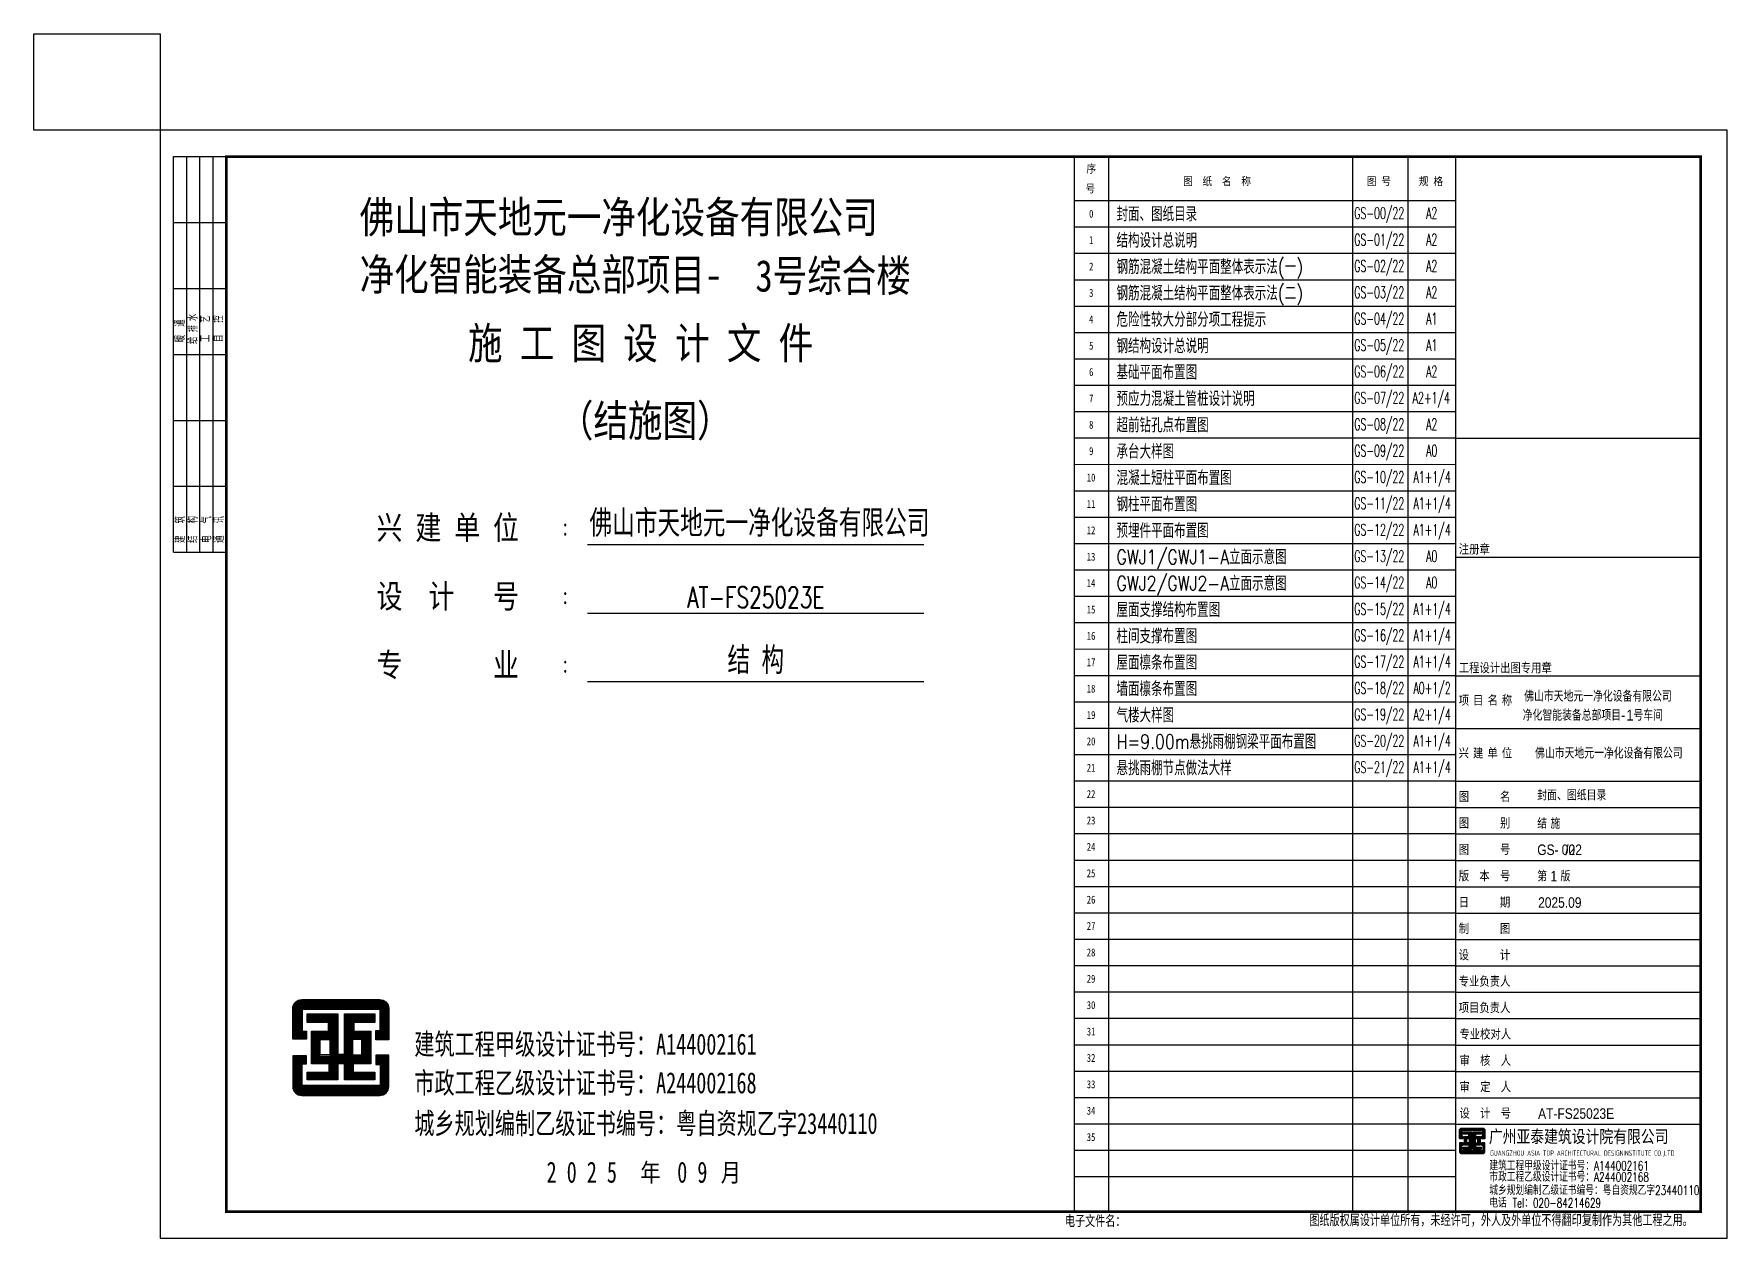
# Model space of a CAD drawing. Extents: x 250899 to 636064, y 268083 to 317384.
# Drawn here: x 250899 to 315093, y 271733 to 317384 of the extents above; entities that cross this region are included whole.
import ezdxf
from ezdxf.enums import TextEntityAlignment as Align

# ---------------------------------------------------------------- set-up
doc = ezdxf.new("R2010")
doc.units = 0
doc.header["$LTSCALE"] = 1000
doc.header["$MEASUREMENT"] = 0
for name, color, linetype in [('13', 13, 'Continuous'), ('14', 14, 'Continuous'), ('_0', 7, 'Continuous'), ('PUB_TITLE', 4, 'Continuous'), ('S-PUB-TAB', 4, 'Continuous'), ('TK-TXT1', 140, 'Continuous')]:
    doc.layers.add(name, color=color, linetype=linetype)
doc.styles.add('-宋体', font='SimSun.ttf', dxfattribs={"width": 0.8})
doc.styles.add('-新宋体', font='NSimSun.ttf', dxfattribs={"width": 0.8})
doc.styles.add('-黑体', font='simhei.ttf', dxfattribs={"width": 0.7})
doc.styles.add('_HZTXT', font='gs_txt.shx', dxfattribs={"width": 0.8, "bigfont": 'gs_hztxt.shx'})
doc.styles.add('DIM_FONT', font='SIMPLEX.shx', dxfattribs={"width": 0.8})
doc.styles.add('HT', font='simhei.ttf')
doc.styles.add('HZTXT', font='txt.shx', dxfattribs={"bigfont": 'hztxt.shx'})
doc.styles.add('hztxt0', font='romans.shx', dxfattribs={"bigfont": 'gbcbig0.shx'})
doc.styles.get("Standard").update_dxf_attribs({"font": 'gbenor.shx', "bigfont": 'gbcbig0.shx'})
doc.styles.add('天正', font='SIMPLEX', dxfattribs={"width": 0.8, "bigfont": 'HZTXT'})
doc.styles.add('宋体', font='SimSun.ttf', dxfattribs={"width": 0.7})

msp = doc.modelspace()

# ---------------------------------------------------------------- texts
at = {"color": 7, "style": '-宋体'}
for s, width, p in [('序', 0.9, (290801.8, 312120.2)), ('图  纸  名  称', 0.9, (294467.6, 311646.5)), ('规 格', 0.9, (303406.4, 311646.3)), ('号', 0.9, (290770.1, 311371.6)), ('图 号', 0.9, (301432.2, 311646.3)), ('0', 0.8, (290903.9, 310415.2)), ('1', 0.8, (290903.9, 309415.2)), ('2', 0.8, (290903.9, 308415.2)), ('3', 0.8, (290903.9, 307415.1)), ('4', 0.8, (290903.9, 306415.1)), ('5', 0.8, (290903.9, 305415.1)), ('6', 0.8, (290903.9, 304415.1)), ('7', 0.8, (290903.9, 303415)), ('8', 0.8, (290903.9, 302415)), ('9', 0.8, (290903.9, 301415)), ('10', 0.8, (290815.8, 300415)), ('11', 0.8, (290815.8, 299414.9)), ('12', 0.8, (290815.8, 298414.9)), ('13', 0.8, (290815.8, 297414.9)), ('14', 0.8, (290815.8, 296414.9)), ('15', 0.8, (290815.8, 295414.8)), ('16', 0.8, (290815.8, 294414.8)), ('17', 0.8, (290815.8, 293414.8)), ('18', 0.8, (290815.8, 292415.1)), ('19', 0.8, (290815.8, 291415.1)), ('20', 0.8, (290815.8, 290415.1)), ('21', 0.8, (290815.8, 289415.1)), ('22', 0.8, (290815.7, 288415)), ('23', 0.8, (290815.7, 287415)), ('24', 0.8, (290815.7, 286415)), ('25', 0.8, (290815.7, 285415)), ('26', 0.8, (290815.7, 284414.9)), ('27', 0.8, (290815.7, 283414.9)), ('28', 0.8, (290815.7, 282414.9)), ('29', 0.8, (290815.7, 281414.8)), ('30', 0.8, (290815.7, 280414.8)), ('31', 0.8, (290815.7, 279414.8)), ('32', 0.8, (290815.6, 278414.8)), ('33', 0.8, (290815.6, 277414.8)), ('34', 0.8, (290815.5, 276414.8)), ('35', 0.8, (290815.5, 275414.8))]:
    msp.add_text(s, height=300, dxfattribs=dict(at, width=width)).set_placement(p)
at = {"layer": '13', "color": 7, "style": '_HZTXT', "width": 0.85}
for s, p in [('封面、图纸目录', (307895.5, 288326.8)), ('00', (308821.5, 286256.5))]:
    msp.add_text(s, height=400, dxfattribs=at).set_placement(p)
at = {"layer": 'PUB_TITLE', "color": 3, "style": '-黑体', "width": 0.8}
for s, p in [('佛山市天地元一净化设备有限公司', (263249.4, 309837.2)), ('净化智能装备总部项目-', (263249.6, 307661.6)), ('3号综合楼', (278254.3, 307613.1, 11209.5))]:
    msp.add_text(s, height=1200, dxfattribs=at).set_placement(p)
at = {"layer": 'PUB_TITLE'}
for s, height, style, width, p in [('封面、图纸目录', 545.83, '天正', 0.8, (291943.9, 310278.1)), ('GS-00/22', 436.67, '天正', 0.6, (300956.6, 310367.3)), ('A2', 436.67, '天正', 0.6, (303682.5, 310367.3)), ('结构设计总说明', 545.83, '天正', 0.8, (291943.9, 309278.1)), ('GS-01/22', 436.67, '天正', 0.6, (300956.6, 309367.2)), ('A2', 436.67, '天正', 0.6, (303682.5, 309367.2)), ('钢筋混凝土结构平面整体表示法(一)', 545.832, '天正', 0.8, (291943.8, 308278.1)), ('GS-02/22', 436.67, '天正', 0.6, (300956.6, 308367.2)), ('A2', 436.67, '天正', 0.6, (303682.4, 308367.2)), ('钢筋混凝土结构平面整体表示法(二)', 545.832, '天正', 0.8, (291943.9, 307278.1)), ('GS-03/22', 436.67, '天正', 0.6, (300956.6, 307367.2)), ('A2', 436.67, '天正', 0.6, (303682.5, 307367.2)), ('危险性较大分部分项工程提示', 545.832, '天正', 0.8, (291943.8, 306278.1)), ('GS-04/22', 436.67, '天正', 0.6, (300956.5, 306367.2)), ('施 工 图 设 计 文 件 ', 1200, '-黑体', 0.8, (267358.3, 305059.1)), ('A1', 436.67, '天正', 0.6, (303682.4, 306367.2)), ('钢结构设计总说明', 545.83, '天正', 0.8, (291943.8, 305278)), ('GS-05/22', 436.67, '天正', 0.6, (300956.6, 305367.1)), ('A1', 436.67, '天正', 0.6, (303682.4, 305367.1)), ('基础平面布置图', 545.83, '天正', 0.8, (291943.9, 304278)), ('GS-06/22', 436.67, '天正', 0.6, (300956.6, 304367.1)), ('A2', 436.67, '天正', 0.6, (303682.5, 304367.1)), ('预应力混凝土管桩设计说明', 545.832, '天正', 0.8, (291943.9, 303278)), ('GS-07/22', 436.67, '天正', 0.6, (300956.6, 303367.1)), ('A2+1/4', 436.67, '天正', 0.6, (303171.2, 303367.1)), ('（结施图）', 1200, '-黑体', 0.8, (270803.3, 302122.4)), ('超前钻孔点布置图', 545.83, '天正', 0.8, (291943.9, 302278)), ('GS-08/22', 436.67, '天正', 0.6, (300956.6, 302367.1)), ('A2', 436.67, '天正', 0.6, (303682.5, 302367.1)), ('承台大样图', 545.83, '天正', 0.8, (291943.9, 301278)), ('GS-09/22', 436.67, '天正', 0.6, (300956.6, 301367)), ('A0', 436.67, '天正', 0.6, (303682.5, 301367)), ('混凝土短柱平面布置图', 545.83, '天正', 0.8, (291943.8, 300277.9)), ('GS-10/22', 436.67, '天正', 0.6, (300956.6, 300367)), ('A1+1/4', 436.67, '天正', 0.6, (303200.5, 300367)), ('钢柱平面布置图', 545.83, '天正', 0.8, (291943.8, 299277.9)), ('GS-11/22', 436.67, '天正', 0.6, (300956.6, 299366.9)), ('A1+1/4', 436.67, '天正', 0.6, (303200.5, 299367)), ('兴 建 单 位', 900, '-黑体', 0.8, (263893.6, 298217.2)), ('预埋件平面布置图', 545.83, '天正', 0.8, (291943.8, 298277.9)), ('GS-12/22', 436.67, '天正', 0.6, (300956.6, 298366.9)), ('A1+1/4', 436.67, '天正', 0.6, (303200.4, 298367)), ('GWJ1/GWJ1-A立面示意图', 545.832, '天正', 0.8, (291943.8, 297277.9)), ('GS-13/22', 436.67, '天正', 0.6, (300956.5, 297366.9)), ('A0', 436.67, '天正', 0.6, (303682.4, 297366.9)), ('设  计   号', 900, '-黑体', 0.8, (263893.6, 295617.6)), ('GWJ2/GWJ2-A立面示意图', 545.832, '天正', 0.8, (291943.8, 296277.8)), ('GS-14/22', 436.67, '天正', 0.6, (300956.6, 296366.9)), ('A0', 436.67, '天正', 0.6, (303682.4, 296366.9)), ('屋面支撑结构布置图', 545.83, '天正', 0.8, (291943.8, 295277.8)), ('GS-15/22', 436.67, '天正', 0.6, (300956.6, 295366.9)), ('A1+1/4', 436.67, '天正', 0.6, (303200.4, 295366.9)), ('柱间支撑布置图', 545.83, '天正', 0.8, (291943.7, 294277.8)), ('GS-16/22', 436.67, '天正', 0.6, (300956.5, 294366.8)), ('A1+1/4', 436.67, '天正', 0.6, (303200.4, 294366.9)), ('专       业', 900, '-黑体', 0.8, (263893.6, 293017.6)), ('屋面檩条布置图', 545.83, '天正', 0.8, (291943.7, 293278.1)), ('GS-17/22', 436.67, '天正', 0.6, (300956.6, 293366.8)), ('A1+1/4', 436.67, '天正', 0.6, (303200.4, 293366.8)), ('墙面檩条布置图', 545.83, '天正', 0.8, (291943.7, 292278.1)), ('GS-18/22', 436.67, '天正', 0.6, (300956.6, 292366.8)), ('A0+1/2', 436.67, '天正', 0.6, (303200.3, 292367.2)), ('气楼大样图', 545.83, '天正', 0.8, (291943.7, 291278.1)), ('GS-19/22', 436.67, '天正', 0.6, (300956.5, 291366.7)), ('A2+1/4', 436.67, '天正', 0.6, (303200.3, 291367.2)), ('H=9.00m悬挑雨棚钢梁平面布置图', 545.832, '天正', 0.8, (291943.7, 290278)), ('GS-20/22', 436.67, '天正', 0.6, (300956.5, 290366.7)), ('A1+1/4', 436.67, '天正', 0.6, (303200.3, 290367.1)), ('悬挑雨棚节点做法大样', 545.83, '天正', 0.8, (291943.7, 289278)), ('GS-21/22', 436.67, '天正', 0.6, (300956.5, 289366.7)), ('A1+1/4', 436.67, '天正', 0.6, (303200.3, 289367.1)), ('建筑工程甲级设计证书号：A144002161', 800, '-宋体', 0.7, (265323.3, 278688.3)), ('市政工程乙级设计证书号：A244002168', 800, '-宋体', 0.7, (265323.3, 277221.1)), ('城乡规划编制乙级证书编号：粤自资规乙字23440110', 800, '-宋体', 0.7, (265323.3, 275683)), ('2 0 2 5      0 9', 800, '-宋体', 0.7, (270337.6, 273833.5)), ('年      月    ', 700, '-黑体', 0.8, (273892.8, 273869))]:
    msp.add_text(s, height=height, dxfattribs=dict(at, style=style, width=width)).set_placement(p)
at = {"layer": 'PUB_TITLE', "style": 'DIM_FONT', "width": 0.7}
msp.add_text('AT-FS25023E', height=800, dxfattribs=at).set_placement((278268.3, 295627.5), align=Align.CENTER)
at = {"layer": 'TK-TXT1', "style": '-新宋体', "width": 0.7}
for s, p in [('佛山市天地元一净化设备有限公司', (278406.6, 298417.1)), ('结 构', (278268.3, 293217.5))]:
    msp.add_text(s, height=900, dxfattribs=at).set_placement(p, align=Align.CENTER)

# ---------------------------------------------------------------- blocks, each defined once
blk = doc.blocks.new('weer')
at = {"layer": '14'}
h = blk.add_hatch(dxfattribs=at)
h.set_pattern_fill('ANSI31', color=256, scale=100, angle=135, style=0)
h.set_pattern_definition([(180, (-144463.316, -50934.867), (-3e-15, -12.5), [])])
edge = h.paths.add_edge_path()
edge.add_line((73001, 29938), (73001, 29856))
edge.add_line((73001, 29856), (72861, 29856))
edge.add_line((72861, 29856), (72861, 30167))
edge.add_arc((72951, 30167), 90, 90, 180, ccw=False)
edge.add_line((72951, 30257), (73741, 30257))
edge.add_arc((73741, 30167), 90, 0, 90, ccw=False)
edge.add_line((73831, 30167), (73831, 29851))
edge.add_line((73831, 29851), (73701, 29851))
edge.add_line((73701, 29851), (73701, 29945))
edge.add_line((73701, 29945), (73730, 29945))
edge.add_line((73730, 29945), (73744, 29945))
edge.add_line((73744, 29945), (73744, 30157))
edge.add_line((73744, 30157), (72957, 30157))
edge.add_line((72957, 30157), (72957, 29938))
edge.add_line((72957, 29938), (73001, 29938))
h.paths.add_polyline_path([(73383, 29705), (73383, 30113), (73691, 30113), (73691, 30025), (73477, 30025), (73477, 29938), (73650, 29938), (73650, 29608), (73470, 29608), (73470, 29525), (73692, 29525), (73692, 29448), (73384, 29448), (73384, 29609), (73315, 29609), (73315, 29448), (73006, 29448), (73006, 29525), (73229, 29525), (73229, 29608), (73049, 29608), (73049, 29938), (73222, 29938), (73222, 30025), (73008, 30025), (73008, 30113), (73316, 30113), (73316, 29705)])
h.paths.add_polyline_path([(73138, 29855), (73236, 29855), (73236, 29699), (73138, 29699)], flags=16)
h.paths.add_polyline_path([(73560, 29855), (73463, 29855), (73463, 29699), (73560, 29699)], flags=16)
edge = h.paths.add_edge_path()
edge.add_line((73001, 29608), (73001, 29690))
edge.add_line((73001, 29690), (72861, 29690))
edge.add_line((72861, 29690), (72861, 29379))
edge.add_arc((72951, 29379), 90, 180, 270)
edge.add_line((72951, 29289), (73741, 29289))
edge.add_arc((73741, 29379), 90, 270, 360)
edge.add_line((73831, 29379), (73831, 29695))
edge.add_line((73831, 29695), (73701, 29695))
edge.add_line((73701, 29695), (73701, 29601))
edge.add_line((73701, 29601), (73730, 29601))
edge.add_line((73730, 29601), (73744, 29601))
edge.add_line((73744, 29601), (73744, 29389))
edge.add_line((73744, 29389), (72957, 29389))
edge.add_line((72957, 29389), (72957, 29608))
edge.add_line((72957, 29608), (73001, 29608))
for points in [[(73001, 29939), (73001, 29857), (72861, 29857), (72861, 30168, -0.414214), (72951, 30258), (73741, 30258, -0.414214), (73831, 30168), (73831, 29852), (73701, 29852), (73701, 29946), (73730, 29946), (73744, 29946), (73744, 30158), (72957, 30158), (72957, 29939)], [(73001, 29608), (73001, 29690), (72861, 29690), (72861, 29379, 0.414214), (72951, 29289), (73741, 29289, 0.414214), (73831, 29379), (73831, 29695), (73701, 29695), (73701, 29601), (73730, 29601), (73744, 29601), (73744, 29389), (72957, 29389), (72957, 29608)]]:
    blk.add_lwpolyline(points, format="xyb", close=True, dxfattribs=at)
blk.add_lwpolyline([(73383, 29705), (73383, 29705), (73383, 30113), (73691, 30113), (73691, 30025), (73477, 30025), (73477, 29938), (73650, 29938), (73650, 29608), (73470, 29608), (73470, 29525), (73692, 29525), (73692, 29448), (73384, 29448), (73384, 29609), (73315, 29609), (73315, 29448), (73006, 29448), (73006, 29525), (73229, 29525), (73229, 29608), (73049, 29608), (73049, 29938), (73222, 29938), (73222, 30025), (73008, 30025), (73008, 30113), (73316, 30113), (73316, 29705), (73383, 29705)], dxfattribs=at)
for points in [[(73138, 29855), (73236, 29855), (73236, 29699), (73138, 29699)], [(73560, 29855), (73463, 29855), (73463, 29699), (73560, 29699)]]:
    blk.add_lwpolyline(points, close=True, dxfattribs=at)
blk = doc.blocks.new('$titleblk$00000095')
for p, q in [((-150, 20), (-150, 0)), ((-150, 20), (0, 20)), ((-125, 20), (-125, 0)), ((-100, 20), (-100, 0)), ((-75, 20), (-75, 0)), ((-75, 20), (-75, 0)), ((-50, 20), (-50, 0)), ((-25, 20), (-25, 0)), ((0, 20), (0, 0)), ((-150, 15), (-75, 15)), ((-75, 15), (0, 15)), ((-150, 10), (-75, 10)), ((-75, 10), (0, 10)), ((-150, 5), (-75, 5)), ((-75, 5), (0, 5))]:
    blk.add_line(p, q)
at = {"width": 0.8}
for s, p in [('建   筑', (-146.45, 15.65)), ('暖  通', (-70.35, 15.73)), ('结   构', (-146.45, 10.91)), ('给 排 水', (-71.03, 10.9)), ('电   气', (-146.45, 5.65)), ('工   艺', (-70.35, 6.13)), ('通   讯', (-146.45, 0.88)), ('自   控', (-70.35, 1.24))]:
    blk.add_text(s, height=3.509, dxfattribs=at).set_placement(p)
blk = doc.blocks.new('弘吉车间2')
at = {"layer": '14'}
h = blk.add_hatch(dxfattribs=at)
h.set_pattern_fill('ANSI31', color=256, scale=100, angle=135, style=0)
h.set_pattern_definition([(180, (-226475.39, -78017.824), (-3e-15, -12.5), [])])
edge = h.paths.add_edge_path()
edge.add_line((-9011, 2855), (-9011, 2773))
edge.add_line((-9011, 2773), (-9152, 2773))
edge.add_line((-9152, 2773), (-9152, 3084))
edge.add_arc((-9062, 3084), 90, 90, 180, ccw=False)
edge.add_line((-9062, 3174), (-8271, 3174))
edge.add_arc((-8271, 3084), 90, 0, 90, ccw=False)
edge.add_line((-8181, 3084), (-8181, 2768))
edge.add_line((-8181, 2768), (-8311, 2768))
edge.add_line((-8311, 2768), (-8311, 2862))
edge.add_line((-8311, 2862), (-8282, 2862))
edge.add_line((-8282, 2862), (-8268, 2862))
edge.add_line((-8268, 2862), (-8268, 3074))
edge.add_line((-8268, 3074), (-9055, 3074))
edge.add_line((-9055, 3074), (-9055, 2855))
edge.add_line((-9055, 2855), (-9011, 2855))
h.paths.add_polyline_path([(-8629, 2622), (-8629, 3030), (-8321, 3030), (-8321, 2942), (-8535, 2942), (-8535, 2855), (-8362, 2855), (-8362, 2525), (-8542, 2525), (-8542, 2442), (-8320, 2442), (-8320, 2365), (-8628, 2365), (-8628, 2526), (-8697, 2526), (-8697, 2365), (-9006, 2365), (-9006, 2442), (-8784, 2442), (-8784, 2525), (-8963, 2525), (-8963, 2855), (-8790, 2855), (-8790, 2942), (-9004, 2942), (-9004, 3030), (-8697, 3030), (-8697, 2622)])
h.paths.add_polyline_path([(-8874, 2772), (-8776, 2772), (-8776, 2616), (-8874, 2616)], flags=16)
h.paths.add_polyline_path([(-8452, 2772), (-8549, 2772), (-8549, 2616), (-8452, 2616)], flags=16)
edge = h.paths.add_edge_path()
edge.add_line((-9011, 2525), (-9011, 2607))
edge.add_line((-9011, 2607), (-9152, 2607))
edge.add_line((-9152, 2607), (-9152, 2296))
edge.add_arc((-9062, 2296), 90, 180, 270)
edge.add_line((-9062, 2206), (-8271, 2206))
edge.add_arc((-8271, 2296), 90, 270, 360)
edge.add_line((-8181, 2296), (-8181, 2612))
edge.add_line((-8181, 2612), (-8311, 2612))
edge.add_line((-8311, 2612), (-8311, 2518))
edge.add_line((-8311, 2518), (-8282, 2518))
edge.add_line((-8282, 2518), (-8268, 2518))
edge.add_line((-8268, 2518), (-8268, 2306))
edge.add_line((-8268, 2306), (-9055, 2306))
edge.add_line((-9055, 2306), (-9055, 2525))
edge.add_line((-9055, 2525), (-9011, 2525))
for p, q in [((-9300, 29320), (-9300, 0)), ((-9300, 29320), (0, 29320)), ((-9300, 24820), (0, 24820)), ((-9300, 20320), (0, 20320)), ((-9300, 18320), (0, 18320)), ((-9300, 16320), (0, 16320)), ((-9300, 15320), (0, 15320)), ((-9300, 14320), (0, 14320)), ((-9300, 13320), (0, 13320)), ((-9300, 12320), (0, 12320)), ((-9300, 11320), (0, 11320)), ((-9300, 10320), (0, 10320)), ((-9300, 9320), (0, 9320)), ((-9300, 8320), (0, 8320)), ((-9300, 7320), (0, 7320)), ((-9300, 6320), (0, 6320)), ((-9300, 5320), (0, 5320)), ((-9300, 4320), (0, 4320)), ((-9300, 3320), (0, 3320)), ((-9300, 3320), (0, 3320))]:
    blk.add_line(p, q, dxfattribs=at)
for points in [[(-9011, 2855), (-9011, 2773), (-9152, 2773), (-9152, 3084, -0.414214), (-9062, 3174), (-8271, 3174, -0.414214), (-8181, 3084), (-8181, 2768), (-8311, 2768), (-8311, 2862), (-8282, 2862), (-8268, 2862), (-8268, 3074), (-9055, 3074), (-9055, 2855)], [(-9011, 2525), (-9011, 2607), (-9152, 2607), (-9152, 2296, 0.414214), (-9062, 2206), (-8271, 2206, 0.414214), (-8181, 2296), (-8181, 2612), (-8311, 2612), (-8311, 2518), (-8282, 2518), (-8268, 2518), (-8268, 2306), (-9055, 2306), (-9055, 2525)]]:
    blk.add_lwpolyline(points, format="xyb", close=True, dxfattribs=at)
blk.add_lwpolyline([(-8629, 2622), (-8629, 2622), (-8629, 3030), (-8321, 3030), (-8321, 2942), (-8535, 2942), (-8535, 2855), (-8362, 2855), (-8362, 2525), (-8542, 2525), (-8542, 2442), (-8320, 2442), (-8320, 2365), (-8628, 2365), (-8628, 2526), (-8697, 2526), (-8697, 2365), (-9006, 2365), (-9006, 2442), (-8784, 2442), (-8784, 2525), (-8963, 2525), (-8963, 2855), (-8790, 2855), (-8790, 2942), (-9004, 2942), (-9004, 3030), (-8697, 3030), (-8697, 2622), (-8629, 2622)], dxfattribs=at)
for points in [[(-8874, 2772), (-8776, 2772), (-8776, 2616), (-8874, 2616)], [(-8452, 2772), (-8549, 2772), (-8549, 2616), (-8452, 2616)]]:
    blk.add_lwpolyline(points, close=True, dxfattribs=at)
at = {"layer": '13', "color": 7, "style": '_HZTXT', "width": 0.85}
for s, height, p in [('佛山市天地元一净化设备有限公司', 417.91, (-6694, 19336)), ('净化智能装备总部项目-', 417.91, (-6750, 18616)), ('1号车间', 417.9, (-2815, 18616)), ('佛山市天地元一净化设备有限公司', 417.91, (-6282, 17179)), ('结 施', 400, (-6198, 14522)), ('GS-  /22', 400, (-6198, 13522)), ('第 1 版', 400, (-6198, 12522)), ('2025.09', 400, (-6166, 11522)), ('AT-FS25023E', 400, (-6166, 3522))]:
    blk.add_text(s, height=height, dxfattribs=at).set_placement(p)
at = {"layer": '13', "style": 'HZTXT', "width": 0.7}
for s, p in [('建筑工程甲级设计证书号：A144002161', (-8015, 1568)), ('市政工程乙级设计证书号：A244002168', (-8015, 1144)), ('城乡规划编制乙级证书编号：粤自资规乙字23440110', (-8015, 639)), ('电话 Tel：020-84214629', (-8015, 159))]:
    blk.add_text(s, height=350, rotation=359.99972, dxfattribs=at).set_placement(p)
at = {"layer": '14'}
for s, height, style, width, p in [('注册章', 350, '宋体', 0.82, (-9173, 24949)), ('工程设计出图专用章', 350, '宋体', 0.82, (-9173, 20449)), ('项', 350, '宋体', 0.82, (-9176, 19220)), ('目', 350, '宋体', 0.82, (-8632, 19220)), ('名', 350, '宋体', 0.82, (-8081, 19220)), ('称', 350, '宋体', 0.82, (-7542, 19220)), ('兴', 350, '宋体', 0.82, (-9176, 17220)), ('建', 350, '宋体', 0.82, (-8632, 17220)), ('单', 350, '宋体', 0.82, (-8081, 17220)), ('位', 350, '宋体', 0.82, (-7542, 17220)), ('图      名', 350, '宋体', 0.82, (-9176, 15566)), ('图      别', 350, '宋体', 0.82, (-9176, 14566)), ('图      号', 350, '宋体', 0.82, (-9176, 13566)), ('版  本  号', 350, '宋体', 0.82, (-9176, 12566)), ('日      期', 350, '宋体', 0.82, (-9176, 11566)), ('制      图', 350, '宋体', 0.82, (-9176, 10566)), ('设      计', 350, '宋体', 0.82, (-9176, 9566)), ('专业负责人', 350, '宋体', 0.82, (-9176, 8566)), ('项目负责人', 350, '宋体', 0.82, (-9176, 7566)), ('专业校对人', 350, '宋体', 0.82, (-9149, 6566, -24845)), ('审  核  人', 350, '宋体', 0.82, (-9149, 5566, -24845)), ('审  定  人', 350, '宋体', 0.82, (-9149, 4566, -24845)), ('设  计  号', 350, '宋体', 0.82, (-9149, 3566, -24845)), ('广州亚泰建筑设计院有限公司', 480, 'HT', 0.8, (-8033, 2612))]:
    blk.add_text(s, height=height, dxfattribs=dict(at, style=style, width=width)).set_placement(p)
at = {"layer": '14', "width": 0.8}
blk.add_text('GUANGZHOU ASIA TOP ARCHITECTURAL DESIGNINSTITUTE CO.,LTD', height=198, rotation=359.99972, dxfattribs=at).set_placement((-7987, 2124, -24845))
at = {"layer": '14', "style": 'hztxt0'}
for s, p in [('电子文件名：', (-24105, -584)), ('图纸版权属设计单位所有，未经许可，外人及外单位不得翻印复制作为其他工程之用。', (-14838, -548))]:
    blk.add_text(s, height=450, rotation=359.99972, dxfattribs=at).set_placement(p)

# ---------------------------------------------------------------- linework, layer by layer
at = {"layer": '13', "color": 7}
for p, q in [((304793.4, 311053.5), (290343.4, 311053.7)), ((304793.4, 310053.4), (290343.4, 310053.7)), ((304793.4, 309053.4), (290343.4, 309053.7)), ((304793.4, 308053.4), (290343.4, 308053.6)), ((304793.4, 307053.4), (290343.4, 307053.6)), ((304793.4, 306053.3), (290343.4, 306053.6)), ((304793.4, 305053.3), (290343.4, 305053.6)), ((304793.4, 304053.3), (290343.4, 304053.5)), ((304793.4, 303053.3), (290343.4, 303053.5)), ((304793.4, 302053.2), (290343.4, 302053.5)), ((304793.4, 301053.2), (290343.4, 301053.5)), ((304793.4, 300053.2), (290343.4, 300053.4)), ((304793.4, 299053.2), (290343.4, 299053.4)), ((304793.4, 298053.1), (290343.4, 298053.4)), ((304793.4, 297053.1), (290343.4, 297053.4)), ((304793.4, 296053.1), (290343.4, 296053.3)), ((304793.4, 295053.1), (290343.4, 295053.3)), ((304793.4, 294053), (290343.4, 294053.3)), ((304793.4, 293053.4), (290343.4, 293053.6)), ((304793.4, 292053.3), (290343.4, 292053.6)), ((304793.4, 291053.3), (290343.4, 291053.6)), ((304793.4, 290053.3), (290343.4, 290053.5)), ((304793.4, 289053.3), (290343.4, 289053.5)), ((304793.4, 288053.2), (290343.4, 288053.5)), ((304793.4, 287053.2), (290343.4, 287053.5)), ((304793.4, 286053.2), (290343.4, 286053.4)), ((304793.4, 285053.2), (290343.4, 285053.4)), ((304793.4, 284053.1), (290343.4, 284053.4)), ((304793.4, 283053.1), (290343.4, 283053.4)), ((304793.4, 282053.1), (290343.4, 282053.3)), ((304793.4, 281053.1), (290343.4, 281053.3)), ((304793.4, 280053), (290343.4, 280053.3)), ((304793.4, 279053.1), (290343.4, 279053.3)), ((304793.4, 278053.1), (290343.4, 278053.3)), ((304793.4, 277053), (290343.4, 277053.3)), ((304793.4, 276053), (290343.4, 276053.3)), ((304793.4, 275053), (290343.4, 275053.2)), ((304793.4, 274053), (290343.4, 274053.2))]:
    msp.add_line(p, q, dxfattribs=at)
at = {"layer": 'PUB_TITLE', "color": 0}
for p, q in [((290343.4, 312733.2), (290343.4, 272733.2)), ((291643.5, 312733.2), (291643.5, 272733.2)), ((300893.5, 312733), (300893.5, 272733)), ((302993.7, 312733), (302993.7, 272733)), ((304793.4, 312733), (304793.4, 272733))]:
    msp.add_line(p, q, dxfattribs=at)
at = {"layer": 'PUB_TITLE'}
for p, q in [((271893.3, 298029.4), (284643.3, 298029.4)), ((271893.3, 295427.5), (284643.3, 295427.5)), ((271893.3, 292827.5), (284643.3, 292827.5))]:
    msp.add_line(p, q, dxfattribs=at)
msp.add_lwpolyline([(255693.4, 271733.2), (315093.4, 271733.2), (315093.4, 313733.2), (255693.4, 313733.2)], close=True, dxfattribs=at)
at = {"layer": 'PUB_TITLE', "const_width": 100}
msp.add_lwpolyline([(258193.4, 272733.2), (314093.4, 272733.2), (314093.4, 312733.2), (258193.4, 312733.2)], close=True, dxfattribs=at)
at = {"layer": 'PUB_TITLE'}
for points in [[(271018.3, 298765.4, 1), (271068.3, 298765.4, 1)], [(271018.3, 298417.1, 1), (271068.3, 298417.1, 1)], [(271018.3, 296165.8, 1), (271068.3, 296165.8, 1)], [(271018.3, 295817.5, 1), (271068.3, 295817.5, 1)], [(271018.3, 293565.8, 1), (271068.3, 293565.8, 1)], [(271018.3, 293217.5, 1), (271068.3, 293217.5, 1)]]:
    msp.add_lwpolyline(points, format="xyb", close=True, dxfattribs=at)
at = {"layer": 'S-PUB-TAB'}
msp.add_lwpolyline([(250899.2, 317383.9), (255693.4, 317383.9), (255693.4, 313733.2), (250899.2, 313733.2)], close=True, dxfattribs=at)

# ---------------------------------------------------------------- block references
at = {"xscale": 3.75, "yscale": 3.75, "zscale": 3.75}
msp.add_blockref('weer', (-12513.4, 167309.4), dxfattribs=at)
at = {"layer": '_0'}
msp.add_blockref('弘吉车间2', (314093.4, 272733.2), dxfattribs=at)
at = {"layer": 'PUB_TITLE', "xscale": 100, "yscale": 100, "zscale": 100, "rotation": 90}
msp.add_blockref('$titleblk$00000095', (258193.4, 312733.2), dxfattribs=at)

msp.set_redraw_order([(e.dxf.handle, doc.entitydb.next_handle()) for e in msp.query("TEXT MTEXT ATTDEF DIMENSION ARC_DIMENSION")])  # texts and dimensions are drawn at this point

doc.saveas('drawing.dxf')
